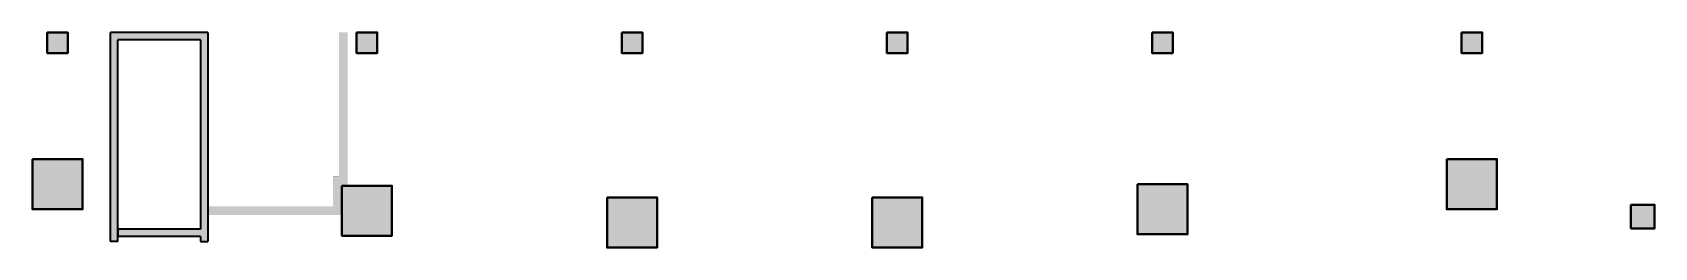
# Model space of a CAD drawing. Header units: millimetres. Extents: x 400 to 217000, y 400 to 89500.
# Drawn here: x 34350 to 89400, y 37450 to 44750 of the extents above; entities that cross this region are included whole.
import ezdxf

# ---------------------------------------------------------------- set-up
doc = ezdxf.new("R2010")
doc.units = ezdxf.units.MM
for name, color, linetype, lineweight in [('NDC_S-COLUMN', 4, 'Continuous', 40), ('NDC_S_HATCH COLUMN AND WALL', 251, 'Continuous', 13), ('Ramp wall 3(B3-B1)$0$NDC_S_WALL', 6, 'Continuous', 35)]:
    doc.layers.add(name, color=color, linetype=linetype, lineweight=lineweight)

# ---------------------------------------------------------------- blocks, each defined once
blk = doc.blocks.new('cot')
at = {"layer": 'NDC_S_HATCH COLUMN AND WALL', "ltscale": 0.005}
h = blk.add_hatch(color=256, dxfattribs=at)
h.dxf.hatch_style = 1
h.paths.add_polyline_path([(-0.5, 0.5), (0.5, 0.5), (0.5, -0.5), (-0.5, -0.5)])
at = {"layer": 'NDC_S-COLUMN', "ltscale": 0.005}
blk.add_lwpolyline([(-0.5, 0.5), (0.5, 0.5), (0.5, -0.5), (-0.5, -0.5)], close=True, dxfattribs=at)

msp = doc.modelspace()

# ---------------------------------------------------------------- hatches: boundary and pattern name
at = {"layer": 'NDC_S_HATCH COLUMN AND WALL', "ltscale": 200}
h = msp.add_hatch(color=251, dxfattribs=at)
h.dxf.hatch_style = 1
h.paths.add_polyline_path([(40300, 44750), (37000, 44750), (37000, 44400), (37250, 44400), (37250, 44500), (40050, 44500), (40050, 44400), (40300, 44400)])
h.paths.add_polyline_path([(37250, 44400), (37000, 44400), (37000, 38300), (37250, 38300)])
h.paths.add_polyline_path([(40300, 38300), (40050, 38300), (40050, 38070), (37250, 38070), (37250, 37820), (40050, 37820), (40050, 37650), (40300, 37650)])
h.paths.add_polyline_path([(37250, 38300), (37000, 38300), (37000, 37650), (37250, 37650)])
h.paths.add_polyline_path([(40300, 44400), (40050, 44400), (40050, 38300), (40300, 38300)])
h.paths.add_polyline_path([(44850, 39550), (45050, 39550), (45050, 44400), (44750, 44400), (44750, 39850), (44550, 39850), (44550, 38850), (40300, 38850), (40300, 38550), (44850, 38550)])
h.paths.add_polyline_path([(45050, 44750), (44750, 44750), (44750, 44400), (45050, 44400)])

# ---------------------------------------------------------------- linework, layer by layer
at = {"layer": 'Ramp wall 3(B3-B1)$0$NDC_S_WALL', "ltscale": 200}
for p, q in [((40300, 44750), (37000, 44750)), ((37000, 37650), (37000, 44750)), ((40300, 44750), (40300, 37650)), ((40050, 44500), (37250, 44500)), ((37250, 37650), (37250, 44500)), ((40050, 44500), (40050, 38070)), ((40050, 38070), (37250, 38070)), ((37250, 37820), (37250, 38070)), ((37250, 38070), (37250, 37820)), ((37250, 37650), (37000, 37650)), ((40050, 37820), (37250, 37820)), ((40050, 37820), (40050, 37650)), ((40050, 37650), (40300, 37650))]:
    msp.add_line(p, q, dxfattribs=at)
at = {"layer": 'Ramp wall 3(B3-B1)$0$NDC_S_WALL', "ltscale": 200, "const_width": 0.35}
msp.add_lwpolyline([(44750, 44750), (44750, 39850), (44550, 39850), (44550, 38850), (40300, 38850), (40300, 38550), (44850, 38550), (44850, 39550), (45050, 39550), (45050, 44750)], close=True, dxfattribs=at)

# ---------------------------------------------------------------- block references
at = {"layer": 'NDC_S_HATCH COLUMN AND WALL', "ltscale": 200}
for p, xscale, yscale in [((35200, 44400), 700, 700), ((45700, 44400), 700, 700), ((54700, 44400), 700, 700), ((63700, 44400), 700, 700), ((72700, 44400), 700, 700), ((83200, 44400), 700, 700), ((35200, 39600), 1700, 1700), ((83200, 39600), 1700, 1700), ((45700, 38700), 1700, 1700), ((54700, 38300), 1700, 1700), ((63700, 38300), 1700, 1700), ((72700, 38750), 1700, 1700), ((89000, 38500), 800, 800)]:
    msp.add_blockref('cot', p, dxfattribs=dict(at, xscale=xscale, yscale=yscale))

doc.saveas('drawing.dxf')
